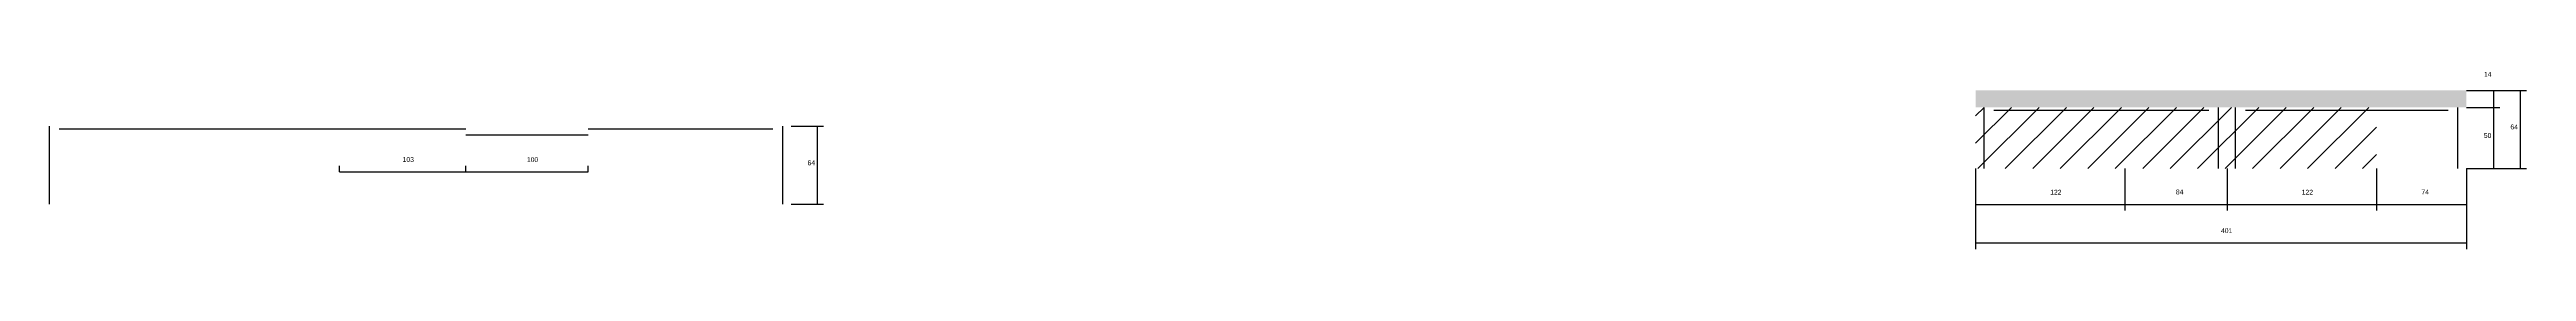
# Model space of a CAD drawing. Header units: metres. Extents: x 6022 to 8885, y 10242 to 11488.
# Drawn here: x 6398 to 8422, y 10242 to 10387 of the extents above; entities that cross this region are included whole.
import ezdxf

# ---------------------------------------------------------------- set-up
doc = ezdxf.new("R2010")
doc.units = ezdxf.units.M
for name, color, linetype in [('COTA', 241, 'Continuous'), ('Painéis', 200, 'Continuous'), ('REAPROVEITAMENTO', 251, 'Continuous'), ('SARR_2.2x7', 40, 'Continuous')]:
    doc.layers.add(name, color=color, linetype=linetype)

msp = doc.modelspace()

# ---------------------------------------------------------------- hatches: boundary and pattern name
at = {"layer": 'COTA'}
h = msp.add_hatch(dxfattribs=at)
h.set_pattern_fill('AR-CONC', scale=0.03)
h.paths.add_polyline_path([(8372.6, 10372.3), (7971.6, 10372.3), (7971.6, 10372.3), (7971.6, 10358.3), (7971.6, 10358.3), (8372.6, 10358.3), (8372.6, 10358.3), (8372.6, 10372.3)])
at = {"layer": 'REAPROVEITAMENTO'}
h = msp.add_hatch(dxfattribs=at)
h.set_pattern_fill('ANSI31', scale=5)
h.paths.add_polyline_path([(7971.6, 10358.3), (7971.6, 10308.3), (7971.6, 10308.3), (8299.1, 10308.3), (8299.1, 10308.3), (8299.1, 10358.3), (8299.1, 10358.3), (7971.6, 10358.3)])

# ---------------------------------------------------------------- linework, layer by layer
at = {"layer": 'COTA'}
for p, q in [((8372.6, 10372.3), (8400, 10372.3)), ((8372.6, 10372.3), (8421.7, 10372.3)), ((8395, 10358.3), (8395, 10372.3)), ((8416.7, 10308.3), (8416.7, 10372.3)), ((8372.6, 10358.3), (8400, 10358.3)), ((8372.6, 10358.3), (8400, 10358.3)), ((8395, 10308.3), (8395, 10358.3)), ((7971.6, 10308.3), (7971.6, 10273.8)), ((8093.6, 10308.3), (8093.6, 10273.8)), ((8093.6, 10308.3), (8093.6, 10273.8)), ((8177.1, 10308.3), (8177.1, 10273.8)), ((8177.1, 10308.3), (8177.1, 10273.8)), ((8299.1, 10308.3), (8299.1, 10273.8)), ((8372.6, 10308.3), (8400, 10308.3)), ((8372.6, 10308.3), (8421.7, 10308.3)), ((7971.6, 10278.8), (8093.6, 10278.8)), ((8093.6, 10278.8), (8177.1, 10278.8)), ((8177.1, 10278.8), (8299.1, 10278.8))]:
    msp.add_line(p, q, dxfattribs=at)
at = {"layer": 'Painéis'}
for p, q in [((7004, 10342.9), (7030.4, 10342.9)), ((7025.4, 10278.9), (7025.4, 10342.9)), ((6635, 10305.4), (6635, 10310.4)), ((6635, 10305.4), (6738, 10305.4)), ((6738, 10305.4), (6738, 10310.4)), ((6738, 10305.4), (6738, 10310.4)), ((6738, 10305.4), (6838, 10305.4)), ((6838, 10305.4), (6838, 10310.4)), ((7971.6, 10308.3), (7971.6, 10242.2)), ((8299.1, 10308.3), (8299.1, 10273.8)), ((8372.6, 10308.3), (8372.6, 10242.2)), ((8372.6, 10308.3), (8372.6, 10273.8)), ((7004, 10278.9), (7030.4, 10278.9)), ((8299.1, 10278.8), (8372.6, 10278.8)), ((7971.6, 10247.2), (8372.6, 10247.2))]:
    msp.add_line(p, q, dxfattribs=at)
at = {"layer": 'SARR_2.2x7'}
for p, q in [((6398, 10278.9), (6398, 10342.9)), ((6997, 10278.9), (6997, 10342.9)), ((7978.6, 10308.3), (7978.6, 10358.3)), ((7986.6, 10356.1), (8093.6, 10356.1)), ((8093.6, 10356.1), (8162.1, 10356.1)), ((8170.1, 10308.3), (8170.1, 10358.3)), ((8184.1, 10308.3), (8184.1, 10358.3)), ((8192.1, 10356.1), (8299.1, 10356.1)), ((8299.1, 10356.1), (8357.6, 10356.1)), ((8365.6, 10308.3), (8365.6, 10358.3)), ((6406, 10340.7), (6635, 10340.7)), ((6635, 10340.7), (6738, 10340.7)), ((6738, 10335.9), (6838, 10335.9)), ((6838, 10340.7), (6879, 10340.7)), ((6879, 10340.7), (6989, 10340.7))]:
    msp.add_line(p, q, dxfattribs=at)

# ---------------------------------------------------------------- texts
at = {"layer": 'COTA'}
for s, p in [('14', (8387, 10383.4)), ('64', (8408.6, 10340.3)), ('50', (8386.9, 10333.3)), ('122', (8032.6, 10286.8)), ('84', (8135.3, 10287)), ('122', (8238.1, 10286.8))]:
    msp.add_text(s, height=4, dxfattribs=at).set_placement(p)
at = {"layer": 'Painéis'}
for s, p in [('103', (6686.5, 10313.6)), ('100', (6788, 10313.5)), ('64', (7017.3, 10310.9)), ('74', (8335.9, 10287)), ('401', (8172.1, 10255.3))]:
    msp.add_text(s, height=4, dxfattribs=at).set_placement(p)

doc.saveas('drawing.dxf')
